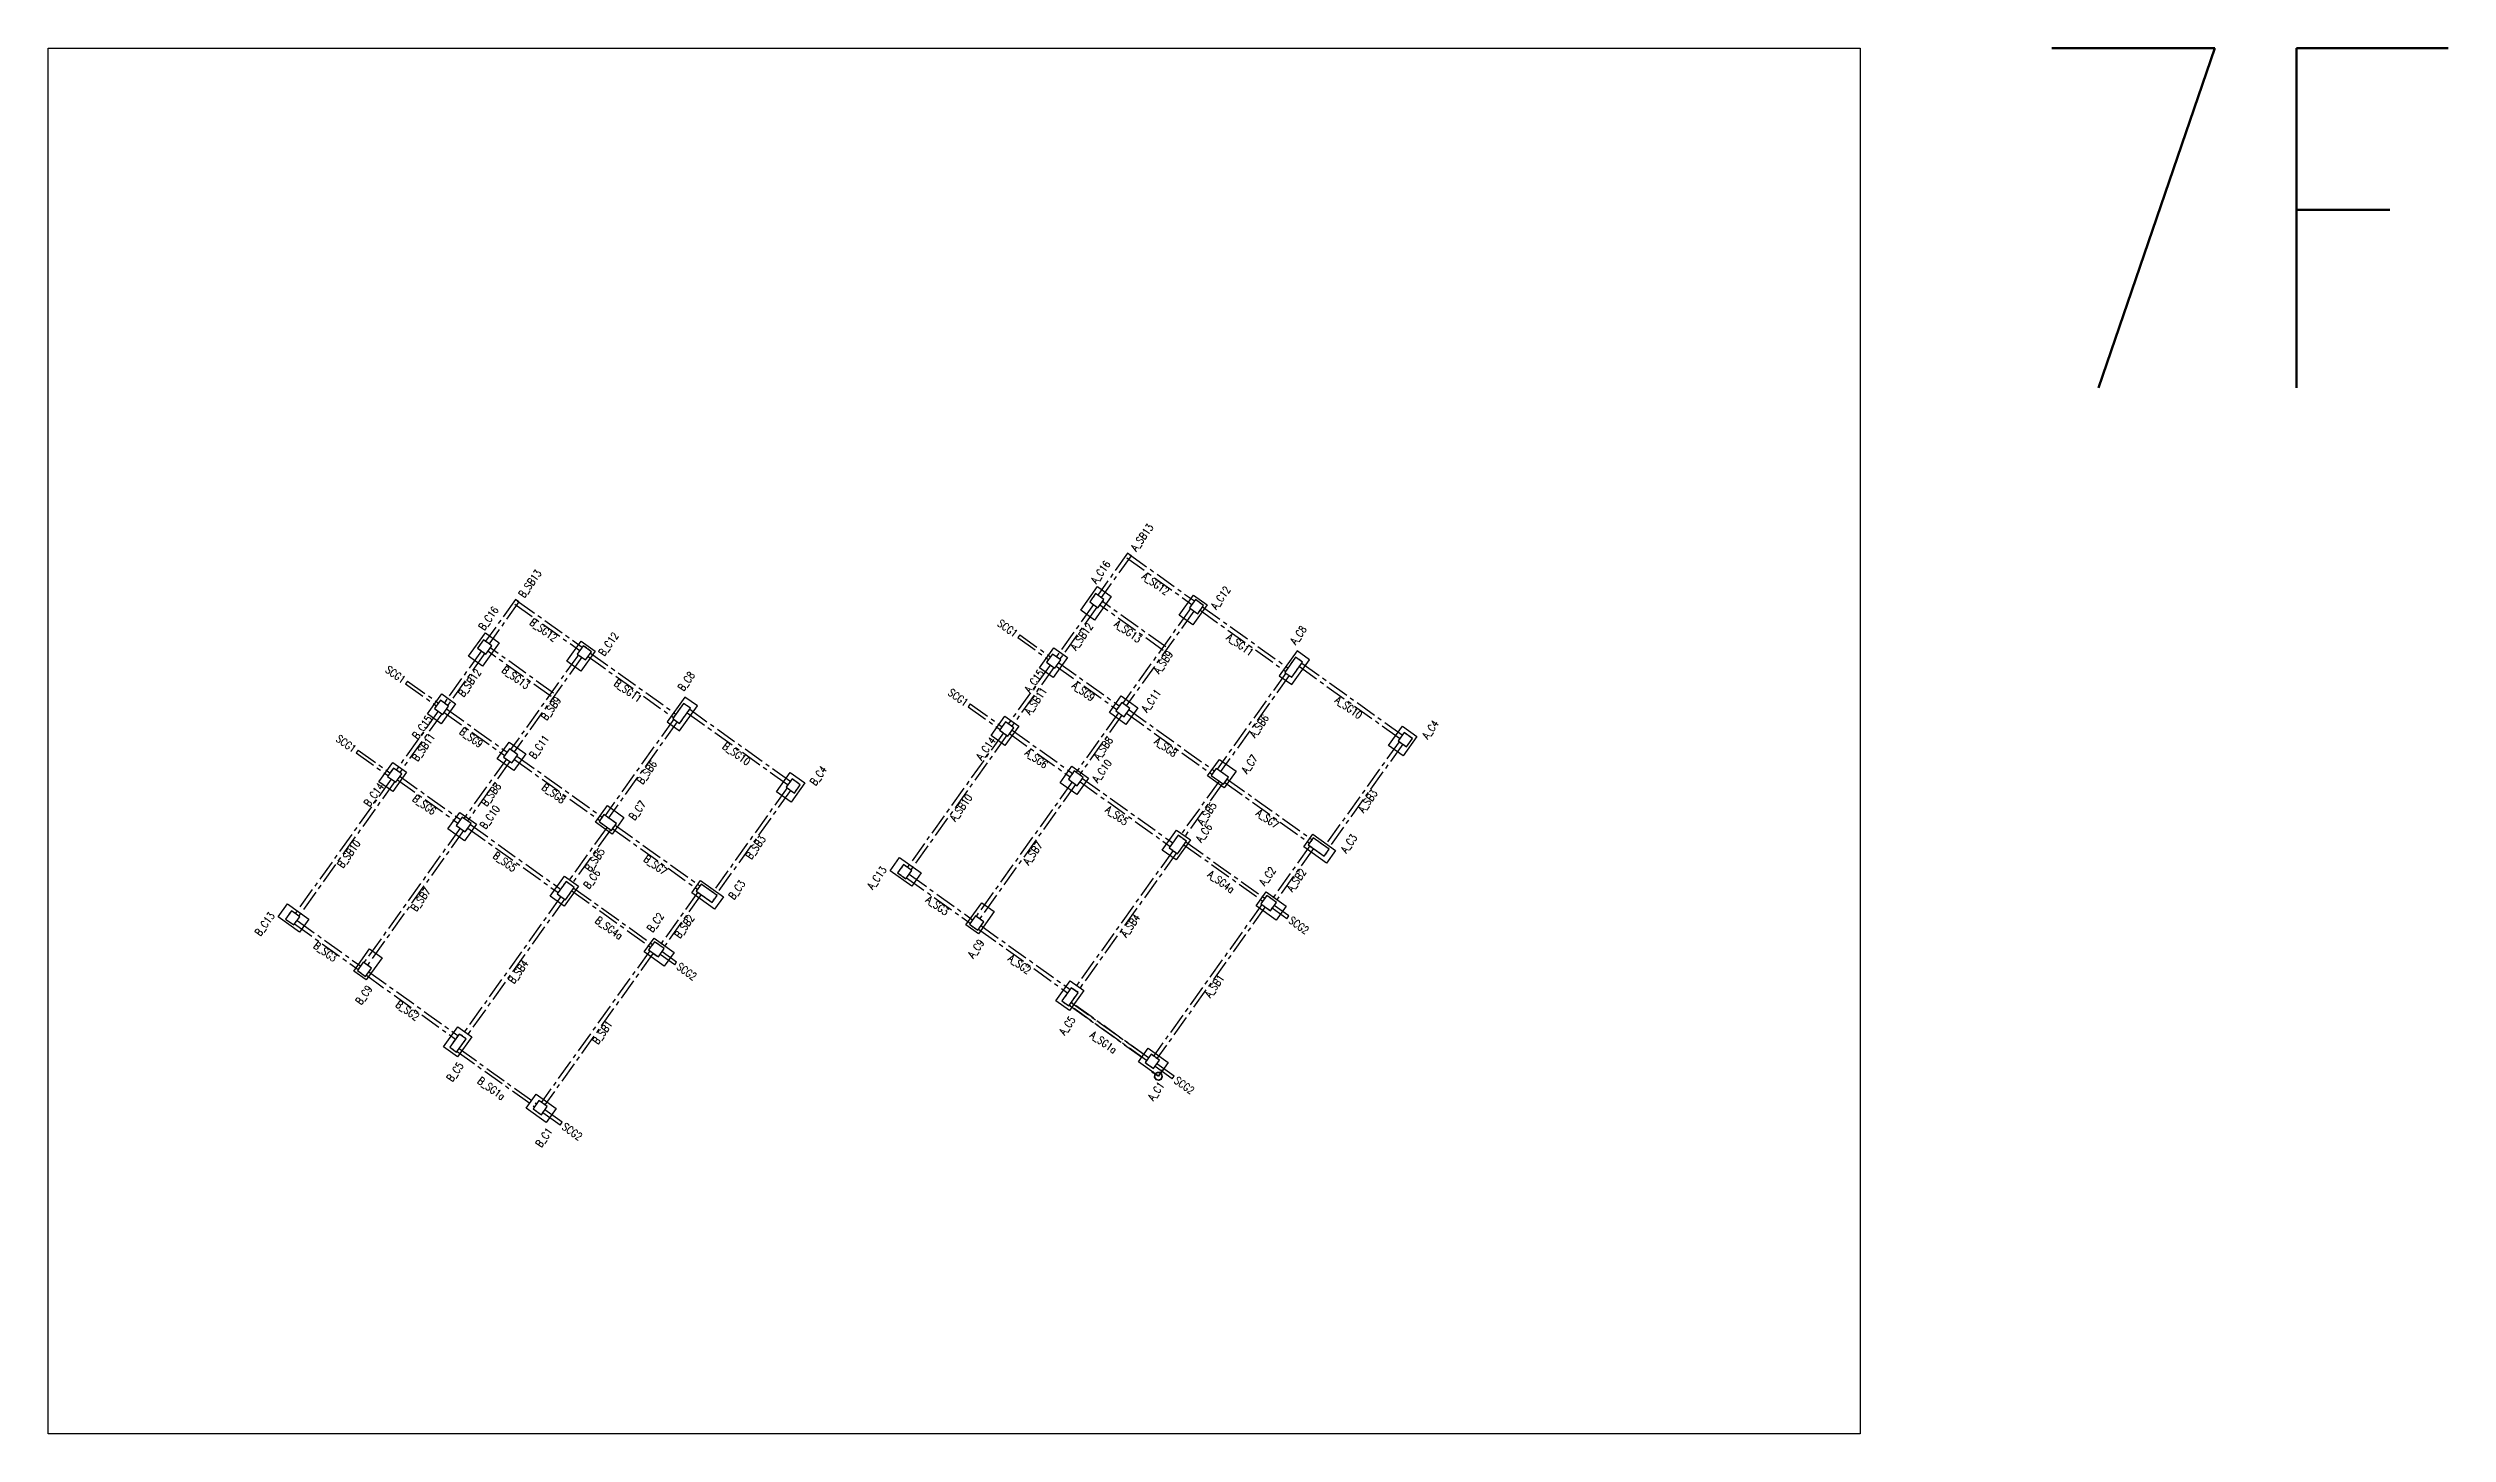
# Model space of a CAD drawing. Header units: millimetres. Extents: x 39613 to 69886, y 27475 to 191272.
# Drawn here: x 50002 to 64126, y 91563 to 99718 of the extents above; entities that cross this region are included whole.
import ezdxf
from ezdxf.enums import TextEntityAlignment as Align

# ---------------------------------------------------------------- set-up
doc = ezdxf.new("R2010")
doc.units = ezdxf.units.MM
doc.header["$LTSCALE"] = 100
doc.header["$MEASUREMENT"] = 0
doc.linetypes.add('CENTER', pattern=[2, 1.25, -0.25, 0.25, -0.25])
doc.linetypes.add('HIDDEN', pattern=[0.375, 0.25, -0.125])
for name, color, linetype in [('TC-COLUMN', 1, 'Continuous'), ('TC-TB', 2, 'Continuous'), ('TC-TC', 4, 'Continuous'), ('TC-虛鋼柱', 4, 'HIDDEN'), ('TC-鋼柱', 11, 'Continuous'), ('TC-鋼粱', 183, 'CENTER')]:
    doc.layers.add(name, color=color, linetype=linetype)
doc.styles.get("Standard").update_dxf_attribs({"font": 'txt.shx', "width": 0.8, "bigfont": 'ae.shx'})

msp = doc.modelspace()

# ---------------------------------------------------------------- texts
at = {"layer": 'Defpoints', "color": 2, "width": 0.8}
msp.add_text('7F', height=2000, rotation=360, dxfattribs=at).set_placement((61589.25, 99718.14), align=Align.TOP_LEFT)
at = {"layer": 'TC-TB', "width": 0.8}
for s, rotation, p in [('A_SB13', 54.440027, (56440.49, 96838.32)), ('B_SB13', 54.440027, (52838.04, 96566.43)), ('A_SG12', 324, (56520.73, 96565.79)), ('B_SG12', 324, (52918.28, 96293.9)), ('SCG1', 324.440027, (55649.56, 96303.69)), ('A_SB12', 54.440027, (56084.87, 96254.88)), ('A_SG13', 324, (56357.4, 96285.56)), ('A_SG11', 324, (57017.64, 96207.5)), ('SCG1', 324.440027, (52047.11, 96031.8)), ('B_SB12', 54.440027, (52482.42, 95982.99)), ('B_SG13', 324, (52754.95, 96013.67)), ('A_SB9', 54.440027, (56564.46, 96104.29)), ('B_SG11', 324, (53415.19, 95935.61)), ('SCG1', 324.440027, (55358.75, 95896.89)), ('A_SB11', 54.440027, (55813.88, 95875.8)), ('A_SG9', 324, (56095.6, 95932.43)), ('B_SB9', 54.440027, (52962.01, 95832.4)), ('A_SB6', 54.440027, (57128.61, 95728.84)), ('A_SG10', 324, (57656.27, 95837.18)), ('SCG1', 324.440027, (51756.3, 95625)), ('B_SB11', 54.440027, (52211.43, 95603.91)), ('B_SG9', 324, (52493.15, 95660.54)), ('B_SG10', 324, (54053.82, 95565.29)), ('A_SB8', 54.440027, (56211.2, 95597.85)), ('A_SG8', 324, (56580.3, 95604.53)), ('B_SB6', 54.440027, (53526.16, 95456.95)), ('A_SG6', 324, (55818.89, 95537.19)), ('B_SB8', 54.440027, (52608.75, 95325.96)), ('B_SG8', 324, (52977.85, 95332.64)), ('A_SB3', 54.440027, (57768.66, 95286.73)), ('B_SG6', 324, (52216.44, 95265.3)), ('A_SB10', 54.440027, (55374.4, 95248.14)), ('A_SG5', 324, (56292.43, 95201.84)), ('A_SB5', 54.440027, (56821.8, 95213.7)), ('A_SG7', 324, (57179.36, 95182.59)), ('B_SB3', 54.440027, (54166.21, 95014.84)), ('B_SB10', 54.440027, (51771.95, 94976.25)), ('B_SG5', 324, (52689.98, 94929.95)), ('B_SB5', 54.440027, (53219.35, 94941.81)), ('B_SG7', 324, (53576.91, 94910.7)), ('A_SB7', 54.440027, (55796.91, 94979.94)), ('B_SB7', 54.440027, (52194.46, 94708.05)), ('A_SG4a', 324, (56906.1, 94812.32)), ('A_SB2', 54.440027, (57349.04, 94821.5)), ('A_SG3', 324, (55236.2, 94672.49)), ('B_SG4a', 324, (53303.65, 94540.43)), ('B_SB2', 54.440027, (53746.59, 94549.61)), ('A_SB4', 54.440027, (56371.55, 94554.63)), ('SCG2', 324.439959, (57363.12, 94556.28)), ('B_SG3', 324, (51633.75, 94400.6)), ('A_SG2', 324, (55720.03, 94326.61)), ('B_SB4', 54.440027, (52769.1, 94282.74)), ('SCG2', 324.439959, (53760.67, 94284.39)), ('A_SB1', 54.440027, (56866.34, 94197.85)), ('B_SG2', 324, (52117.58, 94054.72)), ('B_SB1', 54.440027, (53263.89, 93925.96)), ('A_SG1a', 324, (56213.94, 93867.68)), ('B_SG1a', 324, (52611.49, 93595.79)), ('SCG2', 324.439959, (56689.22, 93613.95)), ('SCG2', 324.439959, (53086.78, 93342.06))]:
    msp.add_text(s, height=45, rotation=rotation, dxfattribs=at).set_placement(p, align=Align.MIDDLE_CENTER)
at = {"layer": 'TC-TC', "width": 0.8}
for s, p in [('A_C16', (56196.3, 96634.28)), ('A_C12', (56902.89, 96483.14)), ('B_C16', (52593.85, 96362.39)), ('B_C12', (53300.44, 96211.25)), ('A_C8', (57360.44, 96263.78)), ('A_C15', (55805.52, 95993.07)), ('B_C8', (53757.99, 95991.89)), ('A_C11', (56494.43, 95877.75)), ('B_C15', (52203.07, 95721.18)), ('B_C11', (52891.98, 95605.86)), ('A_C14', (55521.68, 95596.03)), ('A_C4', (58137.58, 95708.22)), ('B_C4', (54535.13, 95436.33)), ('A_C10', (56204.51, 95464.45)), ('A_C7', (57072.72, 95504.51)), ('B_C14', (51919.23, 95324.14)), ('B_C10', (52602.06, 95192.56)), ('B_C7', (53470.27, 95232.62)), ('A_C6', (56804.49, 95100.07)), ('A_C3', (57657.88, 95037.19)), ('B_C6', (53202.04, 94828.18)), ('B_C3', (54055.43, 94765.3)), ('A_C13', (54879.51, 94835.28)), ('A_C2', (57178.43, 94845.05)), ('B_C13', (51277.06, 94563.39)), ('B_C2', (53575.98, 94573.16)), ('A_C9', (55462.94, 94418.2)), ('B_C9', (51860.49, 94146.31)), ('A_C5', (55999.62, 93965.57)), ('B_C5', (52397.17, 93693.68)), ('A_C1', (56522.63, 93579.39)), ('B_C1', (52920.18, 93307.5))]:
    msp.add_text(s, height=45, rotation=54.440027, dxfattribs=at).set_placement(p, align=Align.MIDDLE_CENTER)

# ---------------------------------------------------------------- blocks, each defined once
blk = doc.blocks.new('origin')
at = {"color": 3, "lineweight": 35}
blk.add_line((0, 0), (0, 39), dxfattribs=at)
at = {"color": 1, "lineweight": 35}
blk.add_line((0, 0), (39, 0), dxfattribs=at)
at = {"color": 7, "lineweight": 35, "true_color": 0xffffff}
blk.add_lwpolyline([(0, 24), (-18, 15), (-24, 0), (-18, -15), (-4, -23), (13, -19), (22, -7), (23, 6), (15, 18), (0, 24)], dxfattribs=at)
at = {"color": 3, "lineweight": 35}
blk.add_lwpolyline([(0, 44), (-3, 39), (3, 39)], close=True, dxfattribs=at)
at = {"color": 1, "lineweight": 35}
blk.add_lwpolyline([(44, 0), (39, 3), (39, -3)], close=True, dxfattribs=at)

# ---------------------------------------------------------------- linework, layer by layer
at = {"layer": 'Defpoints'}
msp.add_lwpolyline([(60666.19, 99718.14), (60666.19, 91562.78), (50001.56, 91562.78), (50001.56, 99718.14)], close=True, dxfattribs=at)
at = {"layer": 'TC-COLUMN'}
for points in [[(56259.6, 96490.69), (56160.73, 96352.39), (56079.38, 96410.55), (56178.24, 96548.85)], [(56658.15, 96381.51), (56742.48, 96499.47), (56823.83, 96441.32), (56739.5, 96323.36)], [(52476.93, 96138.66), (52575.79, 96276.96), (52657.15, 96218.8), (52558.28, 96080.5)], [(53055.7, 96109.62), (53140.03, 96227.58), (53221.38, 96169.43), (53137.05, 96051.47)], [(55836.93, 96071.41), (55921.26, 96189.36), (56002.61, 96131.21), (55918.29, 96013.25)], [(57247.88, 96024.64), (57321.1, 95972.3), (57425.77, 96118.74), (57352.55, 96171.08)], [(52234.49, 95799.52), (52318.81, 95917.47), (52400.16, 95859.32), (52315.84, 95741.36)], [(53645.43, 95752.75), (53718.65, 95700.41), (53823.32, 95846.85), (53750.11, 95899.19)], [(55551.94, 95672.74), (55633.36, 95786.63), (55714.71, 95728.47), (55633.29, 95614.58)], [(56317.75, 95905.72), (56415.37, 95835.93), (56345.58, 95738.31), (56247.96, 95808.1)], [(52715.3, 95633.83), (52812.92, 95564.04), (52743.13, 95466.42), (52645.51, 95536.21)], [(57891.43, 95613.75), (57972.85, 95727.64), (58058.27, 95666.58), (57976.85, 95552.69)], [(51949.49, 95400.85), (52030.91, 95514.74), (52112.26, 95456.58), (52030.84, 95342.69)], [(56027.82, 95492.42), (56125.44, 95422.63), (56055.66, 95325.01), (55958.03, 95394.8)], [(56896.03, 95532.48), (56993.65, 95462.69), (56923.87, 95365.07), (56826.25, 95434.86)], [(54288.98, 95341.86), (54370.4, 95455.75), (54455.82, 95394.69), (54374.4, 95280.8)], [(52425.37, 95220.53), (52522.99, 95150.74), (52453.21, 95053.12), (52355.58, 95122.91)], [(53293.58, 95260.59), (53391.2, 95190.8), (53321.42, 95093.18), (53223.8, 95162.97)], [(56559.75, 94998.45), (56644.08, 95116.41), (56725.43, 95058.25), (56641.1, 94940.29)], [(57392.25, 95018.11), (57444.59, 95091.33), (57578.81, 94995.37), (57526.47, 94922.15)], [(55084.66, 94786.96), (54958.57, 94877.1), (55013.82, 94954.38), (55139.91, 94864.24)], [(52957.3, 94726.56), (53041.63, 94844.52), (53122.98, 94786.36), (53038.65, 94668.4)], [(53789.8, 94746.22), (53842.14, 94819.44), (53976.36, 94723.48), (53924.02, 94650.26)], [(51482.22, 94515.07), (51356.12, 94605.21), (51411.37, 94682.49), (51537.46, 94592.35)], [(55496.76, 94689.04), (55569.98, 94636.7), (55476.93, 94506.54), (55403.71, 94558.88)], [(57230.34, 94586.67), (57112.38, 94671), (57170.54, 94752.35), (57288.5, 94668.02)], [(51894.31, 94417.15), (51967.53, 94364.81), (51874.48, 94234.65), (51801.26, 94286.99)], [(53627.89, 94314.78), (53509.93, 94399.11), (53568.09, 94480.46), (53686.05, 94396.13)], [(55932.25, 94112.07), (56016.58, 94230.03), (56097.93, 94171.88), (56013.6, 94053.92)], [(52329.8, 93840.18), (52414.13, 93958.14), (52495.48, 93899.99), (52411.15, 93782.03)], [(56536.62, 93667.74), (56418.66, 93752.06), (56476.81, 93833.41), (56594.77, 93749.09)], [(52934.17, 93395.85), (52816.21, 93480.17), (52874.36, 93561.52), (52992.32, 93477.2)]]:
    msp.add_lwpolyline(points, close=True, dxfattribs=at)
at = {"layer": 'TC-虛鋼柱'}
for points in [[(56181.1, 96423.88), (56216, 96472.69), (56167.18, 96507.58), (56132.29, 96458.77)], [(56768.01, 96389.03), (56802.9, 96437.84), (56754.09, 96472.73), (56719.2, 96423.92)], [(52578.65, 96151.99), (52613.55, 96200.8), (52564.74, 96235.69), (52529.84, 96186.88)], [(53165.56, 96117.14), (53200.45, 96165.95), (53151.64, 96200.84), (53116.75, 96152.03)], [(55927.03, 96068.46), (55961.92, 96117.28), (55913.11, 96152.17), (55878.22, 96103.36)], [(57385.09, 96104.8), (57344.41, 96133.88), (57280.44, 96044.39), (57321.11, 96015.31)], [(52324.58, 95796.57), (52359.47, 95845.39), (52310.66, 95880.28), (52275.77, 95831.47)], [(53782.64, 95832.91), (53741.96, 95861.99), (53677.99, 95772.5), (53718.66, 95743.42)], [(56334.55, 95783.07), (56369.45, 95831.88), (56320.64, 95866.77), (56285.74, 95817.96)], [(55651.04, 95669.5), (55685.93, 95718.31), (55637.12, 95753.21), (55602.23, 95704.4)], [(57996.64, 95606.16), (58031.53, 95654.97), (57982.72, 95689.86), (57947.82, 95641.05)], [(52732.1, 95511.18), (52767, 95559.99), (52718.19, 95594.88), (52683.29, 95546.07)], [(52048.59, 95397.61), (52083.48, 95446.42), (52034.67, 95481.32), (51999.78, 95432.51)], [(54394.19, 95334.27), (54429.08, 95383.08), (54380.27, 95417.97), (54345.37, 95369.16)], [(56059.45, 95377.61), (56094.35, 95426.42), (56041.47, 95464.22), (56006.58, 95415.41)], [(56920.39, 95386), (56949.46, 95426.67), (56876.25, 95479.01), (56847.17, 95438.34)], [(53317.94, 95114.11), (53347.01, 95154.78), (53273.8, 95207.12), (53244.72, 95166.45)], [(52457, 95105.72), (52491.9, 95154.53), (52439.02, 95192.33), (52404.13, 95143.52)], [(56649.25, 94977.49), (56701.59, 95050.71), (56652.78, 95085.6), (56600.44, 95012.38)], [(57512.55, 94962.84), (57541.63, 95003.52), (57448.07, 95070.39), (57419, 95029.72)], [(53046.81, 94705.6), (53099.14, 94778.82), (53050.33, 94813.71), (52997.99, 94740.49)], [(53910.1, 94690.95), (53939.18, 94731.63), (53845.62, 94798.5), (53816.55, 94757.83)], [(55050.68, 94829.69), (55085.57, 94878.5), (55036.76, 94913.4), (55001.87, 94864.59)], [(51448.23, 94557.8), (51483.12, 94606.61), (51434.31, 94641.51), (51399.42, 94592.7)], [(57196.07, 94641.9), (57230.96, 94690.71), (57174.02, 94731.42), (57139.12, 94682.61)], [(55473.45, 94527.47), (55508.34, 94576.28), (55459.53, 94611.17), (55424.64, 94562.36)], [(53593.62, 94370.01), (53628.51, 94418.82), (53571.57, 94459.53), (53536.67, 94410.72)], [(51871, 94255.58), (51905.89, 94304.39), (51857.08, 94339.28), (51822.19, 94290.47)], [(56008.96, 94081.82), (56064.21, 94159.1), (56023.54, 94188.18), (55968.29, 94110.9)], [(52406.51, 93809.93), (52461.76, 93887.21), (52421.09, 93916.29), (52365.84, 93839.01)], [(56507.57, 93713.08), (56542.47, 93761.89), (56493.66, 93796.79), (56458.76, 93747.98)], [(52905.12, 93441.19), (52940.02, 93490), (52891.21, 93524.9), (52856.31, 93476.09)]]:
    msp.add_lwpolyline(points, close=True, dxfattribs=at)
at = {"layer": 'TC-鋼柱'}
for points in [[(56181.1, 96423.88), (56216, 96472.69), (56167.18, 96507.58), (56132.29, 96458.77)], [(56768.01, 96389.03), (56802.9, 96437.84), (56754.09, 96472.73), (56719.2, 96423.92)], [(52578.65, 96151.99), (52613.55, 96200.8), (52564.74, 96235.69), (52529.84, 96186.88)], [(53165.56, 96117.14), (53200.45, 96165.95), (53151.64, 96200.84), (53116.75, 96152.03)], [(55927.03, 96068.46), (55961.92, 96117.28), (55913.11, 96152.17), (55878.22, 96103.36)], [(57385.09, 96104.8), (57344.41, 96133.88), (57280.44, 96044.39), (57321.11, 96015.31)], [(52324.58, 95796.57), (52359.47, 95845.39), (52310.66, 95880.28), (52275.77, 95831.47)], [(53782.64, 95832.91), (53741.96, 95861.99), (53677.99, 95772.5), (53718.66, 95743.42)], [(56334.55, 95783.07), (56369.45, 95831.88), (56320.64, 95866.77), (56285.74, 95817.96)], [(55651.04, 95669.5), (55685.93, 95718.31), (55637.12, 95753.21), (55602.23, 95704.4)], [(57996.64, 95606.16), (58031.53, 95654.97), (57982.72, 95689.86), (57947.82, 95641.05)], [(52732.1, 95511.18), (52767, 95559.99), (52718.19, 95594.88), (52683.29, 95546.07)], [(52048.59, 95397.61), (52083.48, 95446.42), (52034.67, 95481.32), (51999.78, 95432.51)], [(54394.19, 95334.27), (54429.08, 95383.08), (54380.27, 95417.97), (54345.37, 95369.16)], [(56059.45, 95377.61), (56094.35, 95426.42), (56041.47, 95464.22), (56006.58, 95415.41)], [(56920.39, 95386), (56949.46, 95426.67), (56876.25, 95479.01), (56847.17, 95438.34)], [(53317.94, 95114.11), (53347.01, 95154.78), (53273.8, 95207.12), (53244.72, 95166.45)], [(52457, 95105.72), (52491.9, 95154.53), (52439.02, 95192.33), (52404.13, 95143.52)], [(56649.25, 94977.49), (56701.59, 95050.71), (56652.78, 95085.6), (56600.44, 95012.38)], [(57512.55, 94962.84), (57541.63, 95003.52), (57448.07, 95070.39), (57419, 95029.72)], [(53046.81, 94705.6), (53099.14, 94778.82), (53050.33, 94813.71), (52997.99, 94740.49)], [(53910.1, 94690.95), (53939.18, 94731.63), (53845.62, 94798.5), (53816.55, 94757.83)], [(55050.68, 94829.69), (55085.57, 94878.5), (55036.76, 94913.4), (55001.87, 94864.59)], [(51448.23, 94557.8), (51483.12, 94606.61), (51434.31, 94641.51), (51399.42, 94592.7)], [(57196.07, 94641.9), (57230.96, 94690.71), (57174.02, 94731.42), (57139.12, 94682.61)], [(55473.45, 94527.47), (55508.34, 94576.28), (55459.53, 94611.17), (55424.64, 94562.36)], [(53593.62, 94370.01), (53628.51, 94418.82), (53571.57, 94459.53), (53536.67, 94410.72)], [(51871, 94255.58), (51905.89, 94304.39), (51857.08, 94339.28), (51822.19, 94290.47)], [(56008.96, 94081.82), (56064.21, 94159.1), (56023.54, 94188.18), (55968.29, 94110.9)], [(52406.51, 93809.93), (52461.76, 93887.21), (52421.09, 93916.29), (52365.84, 93839.01)], [(56507.57, 93713.08), (56542.47, 93761.89), (56493.66, 93796.79), (56458.76, 93747.98)], [(52905.12, 93441.19), (52940.02, 93490), (52891.21, 93524.9), (52856.31, 93476.09)]]:
    msp.add_lwpolyline(points, close=True, dxfattribs=at)
at = {"layer": 'TC-鋼粱'}
for p, q in [((56355.58, 96745.32), (56179.39, 96498.86)), ((56375.92, 96730.79), (56199.73, 96484.32)), ((56351.21, 96717.72), (56733.74, 96444.26)), ((56375.92, 96730.79), (56355.58, 96745.32)), ((56365.75, 96738.05), (56748.28, 96464.6)), ((52753.13, 96473.43), (52576.94, 96226.97)), ((52773.47, 96458.9), (52753.13, 96473.43)), ((52773.47, 96458.9), (52597.28, 96212.43)), ((52748.76, 96445.83), (53131.29, 96172.37)), ((52763.3, 96466.17), (53145.83, 96192.71)), ((56154.66, 96442.78), (55935.48, 96136.18)), ((56175, 96428.24), (55955.82, 96121.64)), ((56565.09, 96173.96), (56192.73, 96440.15)), ((56579.63, 96194.3), (56207.27, 96460.49)), ((56725.3, 96419.56), (56326.92, 95862.28)), ((56745.64, 96405.02), (56347.26, 95847.74)), ((56782.55, 96409.36), (57284.72, 96050.38)), ((56797.09, 96429.7), (57299.26, 96070.71)), ((55720.46, 96265.3), (55708.83, 96249.03)), ((55708.83, 96249.03), (55889.85, 96119.63)), ((55720.46, 96265.3), (55901.48, 96135.9)), ((52552.21, 96170.89), (52333.03, 95864.29)), ((52572.55, 96156.35), (52353.37, 95849.75)), ((52962.64, 95902.07), (52590.28, 96168.26)), ((52977.18, 95922.41), (52604.82, 96188.6)), ((53122.85, 96147.67), (52724.47, 95590.39)), ((53143.19, 96133.13), (52744.81, 95575.85)), ((53180.1, 96137.47), (53682.27, 95778.49)), ((53194.64, 96157.81), (53696.81, 95798.82)), ((55900.59, 96087.37), (55653.39, 95741.58)), ((55920.92, 96072.83), (55673.73, 95727.04)), ((55935.75, 96080.67), (56291.66, 95826.24)), ((55950.29, 96101.01), (56306.2, 95846.58)), ((57366.19, 96078.36), (57958, 95655.29)), ((57380.72, 96098.7), (57972.54, 95675.62)), ((52118.01, 95993.41), (52106.38, 95977.14)), ((52106.38, 95977.14), (52287.4, 95847.74)), ((52118.01, 95993.41), (52299.03, 95864.01)), ((57286.54, 96040.03), (56882.36, 95474.64)), ((57306.88, 96025.49), (56902.7, 95460.1)), ((52298.14, 95815.48), (52050.94, 95469.69)), ((52318.47, 95800.94), (52071.28, 95455.15)), ((52333.3, 95808.78), (52689.21, 95554.35)), ((52347.84, 95829.12), (52703.75, 95574.69)), ((53684.09, 95768.14), (53279.91, 95202.75)), ((53763.74, 95806.47), (54355.55, 95383.4)), ((53778.27, 95826.81), (54370.09, 95403.73)), ((55429.64, 95858.5), (55418.01, 95842.23)), ((55418.01, 95842.23), (55605.14, 95708.46)), ((55429.64, 95858.5), (55616.77, 95724.73)), ((56302.01, 95806.33), (56052.04, 95456.66)), ((56322.35, 95791.79), (56072.38, 95442.12)), ((56349.19, 95803.55), (56851.53, 95444.44)), ((56363.73, 95823.88), (56866.07, 95464.77)), ((53704.43, 95753.6), (53300.25, 95188.21)), ((55624.6, 95688.4), (55059.13, 94897.4)), ((55644.94, 95673.86), (55079.47, 94882.86)), ((55661.2, 95683.72), (56016.7, 95429.58)), ((55675.74, 95704.06), (56031.24, 95449.92)), ((57954.17, 95636.51), (57515.18, 95022.42)), ((51827.2, 95586.61), (51815.56, 95570.34)), ((51815.56, 95570.34), (52002.69, 95436.57)), ((51827.2, 95586.61), (52014.32, 95452.84)), ((52699.56, 95534.44), (52449.59, 95184.77)), ((52719.9, 95519.9), (52469.93, 95170.23)), ((52746.74, 95531.66), (53249.08, 95172.55)), ((52761.28, 95551.99), (53263.62, 95192.88)), ((57974.51, 95621.97), (57535.52, 95007.88)), ((52022.15, 95416.51), (51456.68, 94625.51)), ((52042.49, 95401.97), (51477.02, 94610.97)), ((52058.75, 95411.83), (52414.25, 95157.69)), ((52073.29, 95432.17), (52428.79, 95178.03)), ((54351.72, 95364.62), (53912.73, 94750.53)), ((54372.06, 95350.08), (53933.07, 94735.99)), ((56029.1, 95399.31), (55463.6, 94608.26)), ((56049.44, 95384.77), (55483.94, 94593.72)), ((56075.45, 95399.98), (56606.26, 95020.52)), ((56089.99, 95420.32), (56620.8, 95040.86)), ((56893.95, 95404.9), (56661.33, 95079.49)), ((56914.29, 95390.36), (56681.66, 95064.95)), ((56927.74, 95396.27), (57426.27, 95039.89)), ((56942.27, 95416.61), (57440.8, 95060.23)), ((52426.65, 95127.42), (51861.15, 94336.37)), ((52446.99, 95112.88), (51881.49, 94321.83)), ((52473, 95128.09), (53003.81, 94748.63)), ((52487.54, 95148.43), (53018.35, 94768.97)), ((53291.5, 95133.01), (53058.88, 94807.6)), ((53311.84, 95118.47), (53079.21, 94793.06)), ((53325.29, 95124.38), (53823.82, 94768)), ((53339.82, 95144.72), (53838.35, 94788.34)), ((56622.82, 94996.39), (56037.77, 94178)), ((56643.15, 94981.85), (56058.11, 94163.46)), ((56687.06, 95030.37), (57150.75, 94698.88)), ((56698.69, 95046.64), (57162.39, 94715.15)), ((57428.5, 95022.92), (57204.52, 94709.61)), ((57448.84, 95008.39), (57224.86, 94695.08)), ((55055.04, 94835.79), (55429, 94568.46)), ((55069.58, 94856.13), (55443.54, 94588.8)), ((53020.37, 94724.5), (52435.32, 93906.11)), ((53040.7, 94709.96), (52455.66, 93891.57)), ((53084.61, 94758.48), (53548.31, 94426.99)), ((53096.24, 94774.75), (53559.94, 94443.26)), ((53826.05, 94751.03), (53602.07, 94437.72)), ((53846.39, 94736.5), (53622.41, 94423.19)), ((57145.22, 94678.25), (56507.84, 93786.65)), ((57165.56, 94663.71), (56528.18, 93772.11)), ((57292.23, 94594.67), (57206.25, 94656.14)), ((57303.86, 94610.94), (57217.88, 94672.41)), ((51452.59, 94563.9), (51826.55, 94296.57)), ((51467.13, 94584.24), (51841.09, 94316.91)), ((55477.81, 94533.57), (56002.37, 94158.57)), ((55492.35, 94553.9), (56016.91, 94178.91)), ((57292.23, 94594.67), (57303.86, 94610.94)), ((53542.77, 94406.36), (52905.39, 93514.76)), ((53563.11, 94391.82), (52925.73, 93500.22)), ((53689.78, 94322.78), (53603.8, 94384.25)), ((53701.41, 94339.05), (53615.43, 94400.52)), ((51875.36, 94261.68), (52399.92, 93886.68)), ((51889.9, 94282.01), (52414.46, 93907.02)), ((53689.78, 94322.78), (53701.41, 94339.05)), ((56011.87, 94085.89), (56459.35, 93765.99)), ((56467.48, 93760.18), (56011.87, 94085.89)), ((56023.5, 94102.16), (56470.98, 93782.26)), ((56479.12, 93776.45), (56023.5, 94102.16)), ((52409.42, 93814), (52865.04, 93488.29)), ((52421.05, 93830.27), (52876.67, 93504.56)), ((56618.33, 93652.34), (56516.3, 93725.28)), ((56629.96, 93668.61), (56527.93, 93741.55)), ((56618.33, 93652.34), (56629.96, 93668.61)), ((53015.88, 93380.45), (52913.85, 93453.4)), ((53027.51, 93396.72), (52925.48, 93469.67)), ((53015.88, 93380.45), (53027.51, 93396.72))]:
    msp.add_line(p, q, dxfattribs=at)

# ---------------------------------------------------------------- block references
at = {"rotation": 54.44002677732187}
msp.add_blockref('origin', (56536.62, 93667.74), dxfattribs=at)

msp.set_redraw_order([(e.dxf.handle, doc.entitydb.next_handle()) for e in msp.query("TEXT MTEXT ATTDEF DIMENSION ARC_DIMENSION")])  # texts and dimensions are drawn at this point

doc.saveas('drawing.dxf')
